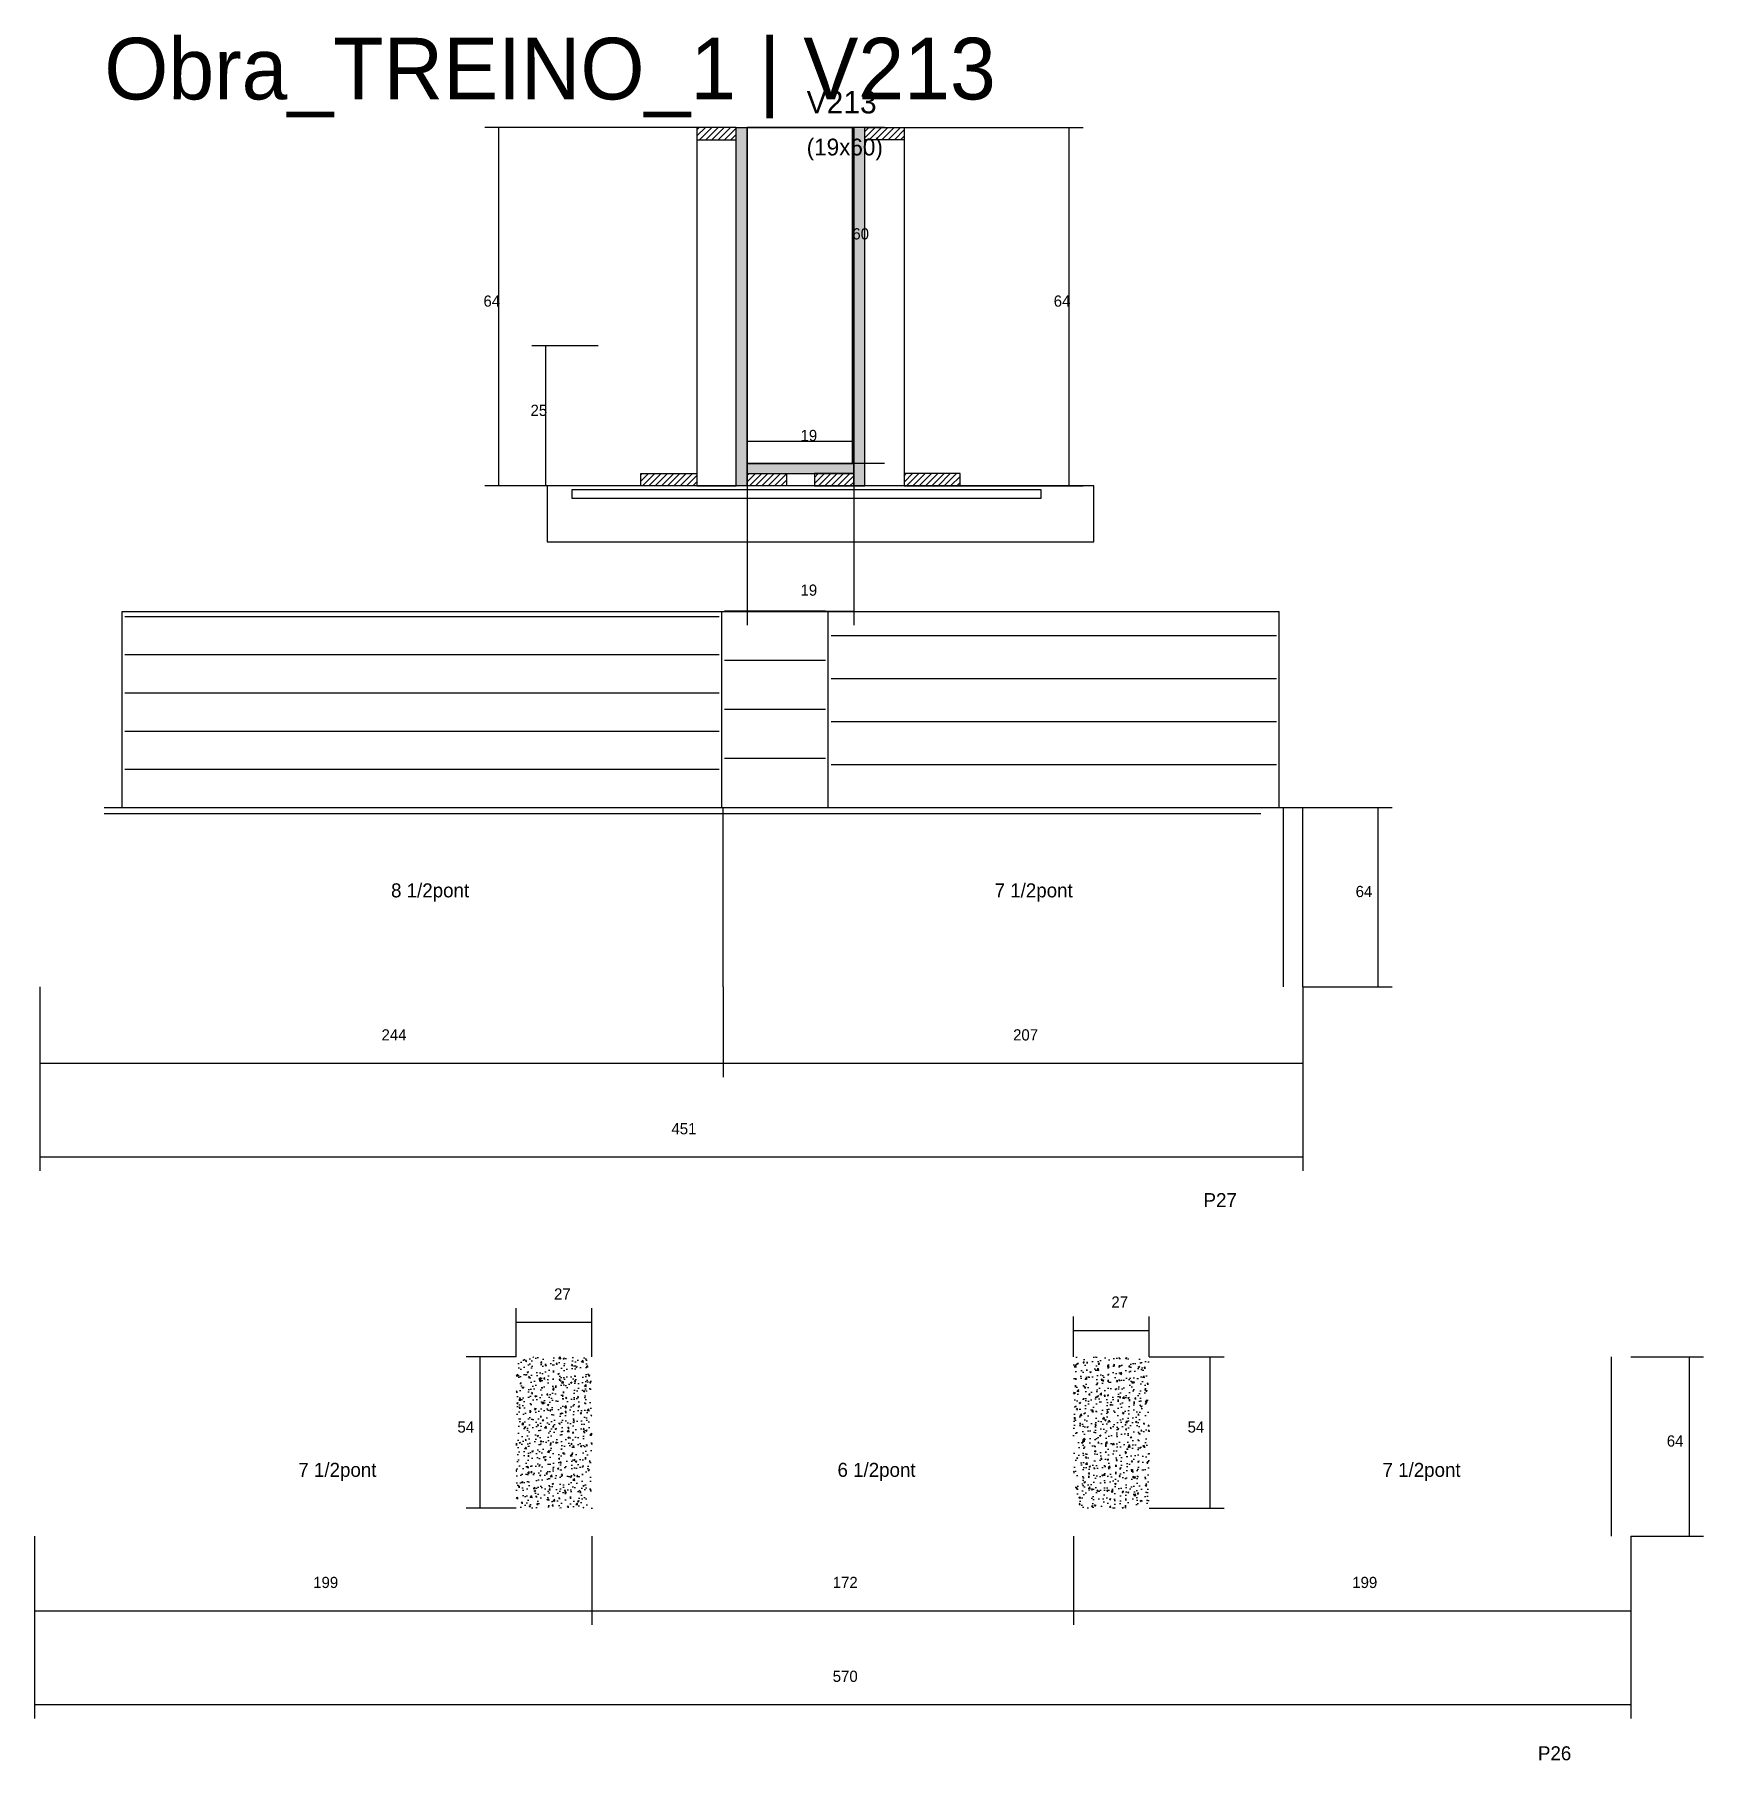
# Model space of a CAD drawing. Header units: metres. Extents: x -41 to 34800, y -36000 to 1848.
# Drawn here: x 23255 to 23851, y -9653 to -9037 of the extents above; entities that cross this region are included whole.
import ezdxf

# ---------------------------------------------------------------- set-up
doc = ezdxf.new("R2010")
doc.units = ezdxf.units.M
for name, color, linetype in [('CONCRETO', 251, 'Continuous'), ('COTA', 4, 'Continuous'), ('Cota Seção (2x)', 4, 'Continuous'), ('Hachura', 253, 'Continuous'), ('LABEL_ID', 3, 'Continuous'), ('Madeira', 126, 'Continuous'), ('NOMENCLATURA', 7, 'Continuous'), ('Painéis', 200, 'Continuous'), ('SARR_2.2x7', 40, 'Continuous'), ('SCO-___-LAJ', 4, 'Continuous'), ('Texto Seção', 7, 'Continuous')]:
    doc.layers.add(name, color=color, linetype=linetype)

msp = doc.modelspace()

# ---------------------------------------------------------------- texts
at = {"layer": 'COTA'}
for s, p in [('64', (23415.4, -9134)), ('64', (23619, -9134)), ('25', (23432.2, -9173)), ('19', (23528.6, -9237.2)), ('64', (23726.8, -9344.8)), ('244', (23379, -9396)), ('207', (23604.5, -9396)), ('451', (23482.5, -9429.5)), ('199', (23354.6, -9591.5)), ('199', (23725.6, -9591.5)), ('570', (23540.1, -9625))]:
    msp.add_text(s, height=4, dxfattribs=at).set_placement(p)
at = {"layer": 'Cota Seção (2x)'}
for s, p in [('60', (23547.1, -9110)), ('19', (23528.6, -9182)), ('27', (23440.6, -9488.5)), ('27', (23639.6, -9491.4)), ('54', (23406.1, -9536)), ('54', (23666.8, -9536)), ('64', (23837.9, -9541)), ('172', (23540.1, -9591.5))]:
    msp.add_text(s, height=4, dxfattribs=at).set_placement(p)
at = {"layer": 'LABEL_ID'}
msp.add_text('Obra_TREINO_1 | V213', height=22, dxfattribs=at).set_placement((23280, -9060))
at = {"layer": 'NOMENCLATURA'}
for s, p in [('8 1/2pont', (23382.4, -9344.9)), ('7 1/2pont', (23597.9, -9344.9)), ('P27', (23672.5, -9455.5)), ('7 1/2pont', (23349.3, -9551.8)), ('6 1/2pont', (23541.8, -9551.8)), ('7 1/2pont', (23736.4, -9551.8)), ('P26', (23791.9, -9653))]:
    msp.add_text(s, height=5, dxfattribs=at).set_placement(p)
at = {"layer": 'Texto Seção'}
for s, height, p in [('V213', 8, (23530.8, -9065)), ('(19x60)', 6, (23530.8, -9080))]:
    msp.add_text(s, height=height, dxfattribs=at).set_placement(p)

# ---------------------------------------------------------------- hatches: boundary and pattern name
at = {"layer": 'COTA'}
h = msp.add_hatch(dxfattribs=at)
h.set_pattern_fill('AR-CONC', scale=0.03)
h.paths.add_polyline_path([(23454.1, -9509), (23427.1, -9509), (23427.1, -9563), (23454.1, -9563)])
h = msp.add_hatch(dxfattribs=at)
h.set_pattern_fill('AR-CONC', scale=0.03)
h.paths.add_polyline_path([(23653.1, -9511.2), (23653.1, -9509), (23626.1, -9509), (23626.1, -9563), (23653.1, -9563)])
at = {"layer": 'Hachura'}
h = msp.add_hatch(dxfattribs=at)
h.set_pattern_fill('ANSI31', scale=0.5)
h.paths.add_polyline_path([(23505.6, -9074.4), (23505.6, -9070), (23505.6, -9070), (23491.6, -9070), (23491.6, -9070), (23491.6, -9074.4), (23491.6, -9074.4), (23505.6, -9074.4)])
h = msp.add_hatch(color=8, dxfattribs=at)
h.dxf.hatch_style = 1
h.paths.add_polyline_path([(23505.6, -9070), (23509.6, -9070), (23509.6, -9070), (23509.6, -9198), (23509.6, -9198), (23505.6, -9198), (23505.6, -9198), (23505.6, -9070)])
h = msp.add_hatch(color=8, dxfattribs=at)
h.dxf.hatch_style = 1
h.paths.add_polyline_path([(23551.6, -9070), (23547.6, -9070), (23547.6, -9070), (23547.6, -9198), (23547.6, -9198), (23551.6, -9198), (23551.6, -9198), (23551.6, -9070)])
h = msp.add_hatch(dxfattribs=at)
h.set_pattern_fill('ANSI31', scale=0.5)
h.paths.add_polyline_path([(23551.6, -9074.4), (23551.6, -9070), (23551.6, -9070), (23565.6, -9070), (23565.6, -9070), (23565.6, -9074.4), (23565.6, -9074.4), (23551.6, -9074.4)])
h = msp.add_hatch(dxfattribs=at)
h.set_pattern_fill('ANSI31', scale=0.5)
h.paths.add_polyline_path([(23471.6, -9198), (23471.6, -9193.6), (23471.6, -9193.6), (23491.6, -9193.6), (23491.6, -9193.6), (23491.6, -9198), (23491.6, -9198), (23471.6, -9198)])
h = msp.add_hatch(color=8, dxfattribs=at)
h.dxf.hatch_style = 1
h.paths.add_polyline_path([(23547.6, -9193.6), (23547.6, -9190), (23547.6, -9190), (23509.6, -9190), (23509.6, -9190), (23509.6, -9193.6), (23509.6, -9193.6), (23547.6, -9193.6)])
h = msp.add_hatch(dxfattribs=at)
h.set_pattern_fill('ANSI31', scale=0.5)
h.paths.add_polyline_path([(23509.6, -9198), (23509.6, -9193.6), (23509.6, -9193.6), (23523.6, -9193.6), (23523.6, -9193.6), (23523.6, -9198), (23523.6, -9198), (23509.6, -9198)])
h = msp.add_hatch(dxfattribs=at)
h.set_pattern_fill('ANSI31', scale=0.5)
h.paths.add_polyline_path([(23547.6, -9198), (23547.6, -9193.6), (23547.6, -9193.6), (23533.6, -9193.6), (23533.6, -9193.6), (23533.6, -9198), (23533.6, -9198), (23547.6, -9198)])
h = msp.add_hatch(dxfattribs=at)
h.set_pattern_fill('ANSI31', scale=0.5)
h.paths.add_polyline_path([(23585.6, -9198), (23585.6, -9193.6), (23585.6, -9193.6), (23565.6, -9193.6), (23565.6, -9193.6), (23565.6, -9198), (23565.6, -9198), (23585.6, -9198)])

# ---------------------------------------------------------------- linework, layer by layer
at = {"layer": 'CONCRETO'}
for points in [[(23509.6, -9070), (23509.6, -9070), (23547.6, -9070), (23547.6, -9098), (23547.6, -9098), (23547.6, -9190), (23509.6, -9190), (23509.6, -9070)], [(23509.6, -9190), (23547.6, -9190), (23547.6, -9070), (23509.6, -9070)]]:
    msp.add_lwpolyline(points, close=True, dxfattribs=at)
at = {"layer": 'COTA'}
for p, q in [((23491.6, -9070), (23415.9, -9070)), ((23420.9, -9198), (23420.9, -9070)), ((23565.6, -9070), (23629.5, -9070)), ((23624.5, -9198), (23624.5, -9070)), ((23456.3, -9148), (23432.7, -9148)), ((23437.7, -9198), (23437.7, -9148)), ((23476, -9198), (23415.9, -9198)), ((23456.3, -9198), (23432.7, -9198)), ((23509.6, -9198), (23509.6, -9247.7)), ((23547.6, -9198), (23547.6, -9247.7)), ((23581.2, -9198), (23629.5, -9198)), ((23509.6, -9242.7), (23547.6, -9242.7)), ((23708, -9312.8), (23739.9, -9312.8)), ((23734.9, -9376.8), (23734.9, -9312.8)), ((23257, -9376.8), (23257, -9409.1)), ((23257, -9376.8), (23257, -9442.6)), ((23501, -9376.8), (23501, -9409.1)), ((23501, -9376.8), (23501, -9409.1)), ((23708, -9376.8), (23708, -9409.1)), ((23708, -9376.8), (23708, -9442.6)), ((23708, -9376.8), (23739.9, -9376.8)), ((23257, -9404.1), (23501, -9404.1)), ((23501, -9404.1), (23708, -9404.1)), ((23257, -9437.6), (23708, -9437.6)), ((23255.1, -9573), (23255.1, -9604.6)), ((23255.1, -9573), (23255.1, -9638.1)), ((23454.1, -9573), (23454.1, -9604.6)), ((23626.1, -9573), (23626.1, -9604.6)), ((23825.1, -9573), (23825.1, -9604.6)), ((23825.1, -9573), (23825.1, -9638.1)), ((23255.1, -9599.6), (23454.1, -9599.6)), ((23626.1, -9599.6), (23825.1, -9599.6)), ((23255.1, -9633.1), (23825.1, -9633.1))]:
    msp.add_line(p, q, dxfattribs=at)
at = {"layer": 'Cota Seção (2x)'}
for p, q in [((23558.6, -9070), (23542.1, -9070)), ((23547.1, -9190), (23547.1, -9070)), ((23509.6, -9198), (23509.6, -9177)), ((23509.6, -9182), (23547.6, -9182)), ((23547.6, -9198), (23547.6, -9177)), ((23558.6, -9190), (23542.1, -9190)), ((23427.1, -9509), (23427.1, -9491.6)), ((23454.1, -9509), (23454.1, -9491.6)), ((23626.1, -9509), (23626.1, -9494.5)), ((23653.1, -9509), (23653.1, -9494.5)), ((23427.1, -9496.6), (23454.1, -9496.6)), ((23626.1, -9499.5), (23653.1, -9499.5)), ((23427.1, -9509), (23409.2, -9509)), ((23414.2, -9563), (23414.2, -9509)), ((23653.1, -9509), (23679.9, -9509)), ((23674.9, -9563), (23674.9, -9509)), ((23825.1, -9509), (23851, -9509)), ((23846, -9573), (23846, -9509)), ((23427.1, -9563), (23409.2, -9563)), ((23653.1, -9563), (23679.9, -9563)), ((23454.1, -9573), (23454.1, -9604.6)), ((23626.1, -9573), (23626.1, -9604.6)), ((23825.1, -9573), (23851, -9573)), ((23454.1, -9599.6), (23626.1, -9599.6))]:
    msp.add_line(p, q, dxfattribs=at)
at = {"layer": 'Madeira'}
for points in [[(23505.6, -9074.4), (23505.6, -9070), (23491.6, -9070), (23491.6, -9074.4)], [(23505.6, -9070), (23491.6, -9070), (23491.6, -9198), (23505.6, -9198)], [(23551.6, -9074.4), (23551.6, -9070), (23565.6, -9070), (23565.6, -9074.4)], [(23551.6, -9070), (23565.6, -9070), (23565.6, -9198), (23551.6, -9198)], [(23471.6, -9198), (23471.6, -9193.6), (23491.6, -9193.6), (23491.6, -9198)], [(23509.6, -9198), (23509.6, -9193.6), (23523.6, -9193.6), (23523.6, -9198)], [(23547.6, -9198), (23547.6, -9193.6), (23533.6, -9193.6), (23533.6, -9198)], [(23585.6, -9198), (23585.6, -9193.6), (23565.6, -9193.6), (23565.6, -9198)], [(23438.1, -9218), (23633.3, -9218), (23633.3, -9198), (23438.1, -9198)]]:
    msp.add_lwpolyline(points, close=True, dxfattribs=at)
at = {"layer": 'Painéis'}
for p, q in [((23509.6, -9198), (23509.6, -9070)), ((23547.6, -9198), (23547.6, -9070)), ((23509.6, -9190), (23547.6, -9190)), ((23509.6, -9193.6), (23509.6, -9190)), ((23547.6, -9193.6), (23547.6, -9190)), ((23286.4, -9242.8), (23500.5, -9242.8)), ((23286.4, -9312.8), (23286.4, -9242.8)), ((23500.5, -9312.8), (23500.5, -9242.8)), ((23500.5, -9242.8), (23538.5, -9242.8)), ((23500.5, -9312.8), (23500.5, -9242.8)), ((23538.5, -9312.8), (23538.5, -9242.8)), ((23538.5, -9242.8), (23699.5, -9242.8)), ((23538.5, -9312.8), (23538.5, -9242.8)), ((23699.5, -9312.8), (23699.5, -9242.8)), ((23280, -9312.8), (23708, -9312.8)), ((23286.4, -9312.8), (23500.5, -9312.8)), ((23500.5, -9312.8), (23538.5, -9312.8)), ((23501, -9376.8), (23501, -9312.8)), ((23538.5, -9312.8), (23699.5, -9312.8)), ((23708, -9376.8), (23708, -9312.8))]:
    msp.add_line(p, q, dxfattribs=at)
for points in [[(23505.6, -9070), (23509.6, -9070), (23509.6, -9198), (23505.6, -9198)], [(23551.6, -9070), (23547.6, -9070), (23547.6, -9198), (23551.6, -9198)], [(23547.6, -9193.6), (23547.6, -9190), (23509.6, -9190), (23509.6, -9193.6)]]:
    msp.add_lwpolyline(points, close=True, dxfattribs=at)
at = {"layer": 'SARR_2.2x7'}
for p, q in [((23501.5, -9242.63), (23537.5, -9242.63)), ((23287.4, -9244.58), (23499.5, -9244.58)), ((23539.5, -9251.4), (23698.5, -9251.4)), ((23287.4, -9258.22), (23499.5, -9258.22)), ((23501.5, -9260.17), (23537.5, -9260.17)), ((23539.5, -9266.75), (23698.5, -9266.75)), ((23287.4, -9271.87), (23499.5, -9271.87)), ((23501.5, -9277.71), (23537.5, -9277.71)), ((23287.4, -9285.51), (23499.5, -9285.51)), ((23539.5, -9282.1), (23698.5, -9282.1)), ((23501.5, -9295.26), (23537.5, -9295.26)), ((23539.5, -9297.45), (23698.5, -9297.45)), ((23287.4, -9299.16), (23499.5, -9299.16)), ((23280, -9315), (23501, -9315)), ((23501, -9315), (23693, -9315)), ((23701, -9376.8), (23701, -9312.8)), ((23818.1, -9573), (23818.1, -9509))]:
    msp.add_line(p, q, dxfattribs=at)
at = {"layer": 'SCO-___-LAJ'}
msp.add_lwpolyline([(23447.1, -9199.3), (23614.4, -9199.3), (23614.4, -9202.5), (23447.1, -9202.5)], close=True, dxfattribs=at)

msp.set_redraw_order([(e.dxf.handle, doc.entitydb.next_handle()) for e in msp.query("TEXT MTEXT ATTDEF DIMENSION ARC_DIMENSION")])  # texts and dimensions are drawn at this point

doc.saveas('drawing.dxf')
